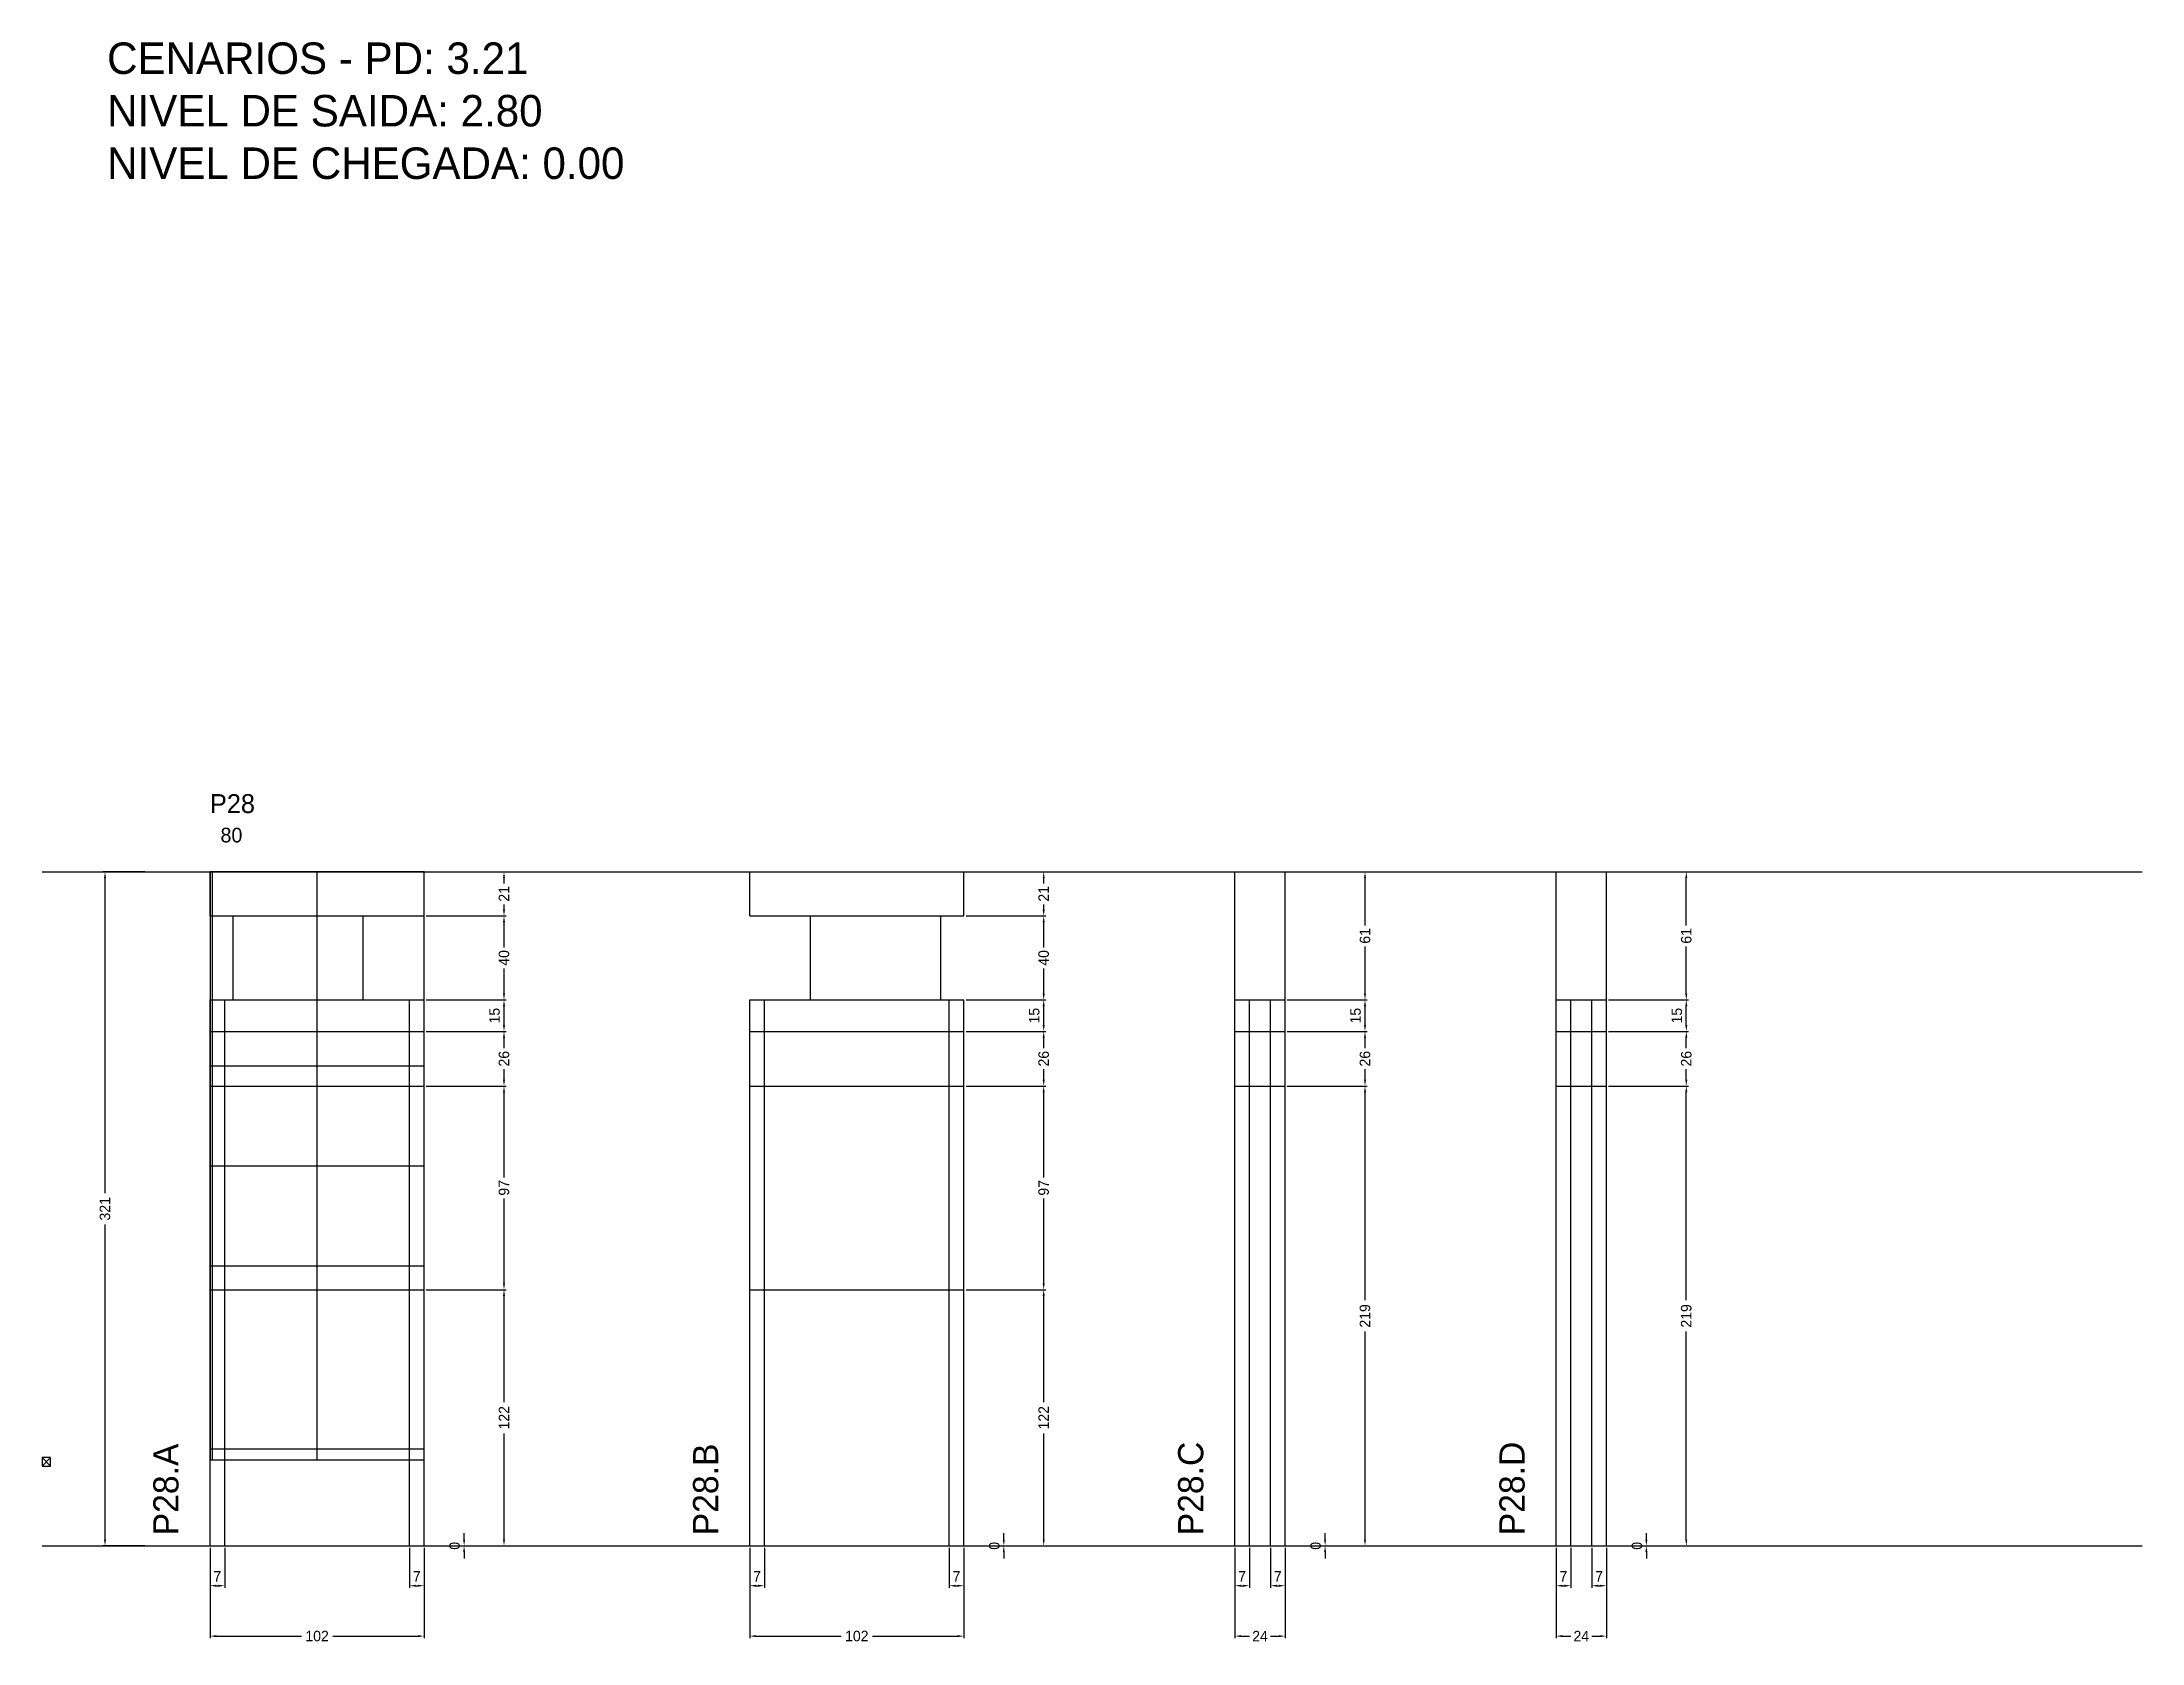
# Model space of a CAD drawing. Header units: centimetres. Extents: x -8500 to 4297, y -467 to 295.
# Drawn here: x -7000 to -6000, y -467 to 295 of the extents above; entities that cross this region are included whole.
import ezdxf

# ---------------------------------------------------------------- set-up
doc = ezdxf.new("R2010")
doc.units = ezdxf.units.CM
doc.linetypes.add('DASHED', pattern=[2, -2])
for name, color, linetype in [('CHAPA', 140, 'Continuous'), ('COTA', 241, 'Continuous'), ('Madeira', 30, 'Continuous'), ('MEIO_PONT', 160, 'Continuous'), ('NOMENCLATURA', 7, 'Continuous'), ('Nível', 160, 'Continuous'), ('Painéis', 200, 'Continuous'), ('Perfil Metálico', 150, 'Continuous'), ('SARR_2.2x7', 40, 'Continuous'), ('SARRAFO DE PRESSAO', 200, 'Continuous'), ('texto', 7, 'Continuous'), ('TEXTO_GERAL', 7, 'Continuous')]:
    doc.layers.add(name, color=color, linetype=linetype)
doc.dimstyles.new('PAINEL-NOVA', dxfattribs={"dimtxt": 5, "dimasz": 3, "dimexe": 1, "dimexo": 1, "dimgap": 1, "dimtad": 1, "dimcen": 2.5, "dimazin": 3, "dimtfac": 1, "dimtmove": 0, "dimatfit": 3})

msp = doc.modelspace()

# ---------------------------------------------------------------- texts
at = {"layer": 'NOMENCLATURA'}
for s, p in [('CENARIOS - PD: 3.21', (-6969, 280)), ('NIVEL DE SAIDA: 2.80', (-6969, 255)), ('NIVEL DE CHEGADA: 0.00', (-6969, 230))]:
    msp.add_text(s, height=15, dxfattribs=at).set_placement(p)
for s, p in [('P28.A', (-6935, -416)), ('P28.B', (-6678, -416)), ('P28.C', (-6447, -416)), ('P28.D', (-6294, -416))]:
    msp.add_text(s, height=12, rotation=90, dxfattribs=at).set_placement(p)
at = {"layer": 'texto'}
msp.add_text('80', height=7, dxfattribs=at).set_placement((-6915, -86))
at = {"layer": 'TEXTO_GERAL'}
msp.add_text('P28', height=9, dxfattribs=at).set_placement((-6920, -72))

# ---------------------------------------------------------------- blocks, each defined once
blk = doc.blocks.new('_CLOSEDFILLED')
at = {"color": 0, "linetype": 'BYBLOCK'}
blk.add_solid([(-1, 0.16), (0, 0), (-1, -0.16)], dxfattribs=at)
blk = doc.blocks.new('*D1')
for p, q in [((-6951, -100), (-6971, -100)), ((-6970, -253), (-6970, -103)), ((-6970, -418), (-6970, -268)), ((-6951, -421), (-6971, -421))]:
    blk.add_line(p, q)
at = {"layer": 'Defpoints'}
for p in [(-6950, -100), (-6970, -421), (-6950, -421)]:
    blk.add_point(p, dxfattribs=at)
at = {"layer": 'COTA', "xscale": 3, "yscale": 3}
for p, rotation in [((-6970, -100), 90), ((-6970, -421), 270)]:
    blk.add_blockref('_CLOSEDFILLED', p, dxfattribs=dict(at, rotation=rotation))
at = {"layer": 'COTA', "insert": (-6970, -260.5), "char_height": 5, "attachment_point": 5, "rotation": 90}
blk.add_mtext('321', dxfattribs=at)
blk = doc.blocks.new('MULDURA')
at = {"layer": 'Paineis'}
for p, q in [((0, 0), (4, 4)), ((4, 0), (0, 4))]:
    blk.add_line(p, q, dxfattribs=at)
blk.add_lwpolyline([(0, 0), (4, 0), (4, 4), (0, 4)], close=True, dxfattribs=at)
blk = doc.blocks.new('*D3')
at = {"color": 4}
for p, q in [((-6817, -299), (-6779, -299)), ((-6780, -352.5), (-6780, -302)), ((-6780, -418), (-6780, -367.5)), ((-6817, -421), (-6779, -421))]:
    blk.add_line(p, q, dxfattribs=at)
at = {"layer": 'Defpoints'}
for p in [(-6818, -299), (-6818, -421), (-6780, -421)]:
    blk.add_point(p, dxfattribs=at)
at = {"layer": 'COTA', "color": 4, "xscale": 3, "yscale": 3}
for p, rotation in [((-6780, -299), 90), ((-6780, -421), 270)]:
    blk.add_blockref('_CLOSEDFILLED', p, dxfattribs=dict(at, rotation=rotation))
at = {"layer": 'COTA', "color": 4, "insert": (-6780, -360), "char_height": 5, "attachment_point": 5, "rotation": 90}
blk.add_mtext('122', dxfattribs=at)
blk = doc.blocks.new('*D4')
at = {"color": 4}
for p, q in [((-6817, -202), (-6779, -202)), ((-6780, -245.5), (-6780, -205)), ((-6780, -296), (-6780, -255.5)), ((-6817, -299), (-6779, -299))]:
    blk.add_line(p, q, dxfattribs=at)
at = {"layer": 'Defpoints'}
for p in [(-6818, -202), (-6818, -299), (-6780, -299)]:
    blk.add_point(p, dxfattribs=at)
at = {"layer": 'COTA', "color": 4, "xscale": 3, "yscale": 3}
for p, rotation in [((-6780, -202), 90), ((-6780, -299), 270)]:
    blk.add_blockref('_CLOSEDFILLED', p, dxfattribs=dict(at, rotation=rotation))
at = {"layer": 'COTA', "color": 4, "insert": (-6780, -250.5), "char_height": 5, "attachment_point": 5, "rotation": 90}
blk.add_mtext('97', dxfattribs=at)
blk = doc.blocks.new('*D5')
at = {"color": 4}
for p, q in [((-6817, -176), (-6779, -176)), ((-6780, -184), (-6780, -179)), ((-6780, -199), (-6780, -194)), ((-6817, -202), (-6779, -202))]:
    blk.add_line(p, q, dxfattribs=at)
at = {"layer": 'Defpoints'}
for p in [(-6818, -176), (-6818, -202), (-6780, -202)]:
    blk.add_point(p, dxfattribs=at)
at = {"layer": 'COTA', "color": 4, "xscale": 3, "yscale": 3}
for p, rotation in [((-6780, -176), 90), ((-6780, -202), 270)]:
    blk.add_blockref('_CLOSEDFILLED', p, dxfattribs=dict(at, rotation=rotation))
at = {"layer": 'COTA', "color": 4, "insert": (-6780, -189), "char_height": 5, "attachment_point": 5, "rotation": 90}
blk.add_mtext('26', dxfattribs=at)
blk = doc.blocks.new('*D6')
at = {"color": 4}
for p, q in [((-6817, -161), (-6779, -161)), ((-6780, -173), (-6780, -164)), ((-6817, -176), (-6779, -176))]:
    blk.add_line(p, q, dxfattribs=at)
at = {"layer": 'Defpoints'}
for p in [(-6818, -161), (-6818, -176), (-6780, -176)]:
    blk.add_point(p, dxfattribs=at)
at = {"layer": 'COTA', "color": 4, "xscale": 3, "yscale": 3}
for p, rotation in [((-6780, -161), 90), ((-6780, -176), 270)]:
    blk.add_blockref('_CLOSEDFILLED', p, dxfattribs=dict(at, rotation=rotation))
at = {"layer": 'COTA', "color": 4, "insert": (-6784.5, -168.5), "char_height": 5, "attachment_point": 5, "rotation": 90}
blk.add_mtext('15', dxfattribs=at)
blk = doc.blocks.new('*D7')
at = {"color": 4}
for p, q in [((-6817, -121), (-6779, -121)), ((-6780, -136), (-6780, -124)), ((-6780, -158), (-6780, -146)), ((-6817, -161), (-6779, -161))]:
    blk.add_line(p, q, dxfattribs=at)
at = {"layer": 'Defpoints'}
for p in [(-6818, -121), (-6818, -161), (-6780, -161)]:
    blk.add_point(p, dxfattribs=at)
at = {"layer": 'COTA', "color": 4, "xscale": 3, "yscale": 3}
for p, rotation in [((-6780, -121), 90), ((-6780, -161), 270)]:
    blk.add_blockref('_CLOSEDFILLED', p, dxfattribs=dict(at, rotation=rotation))
at = {"layer": 'COTA', "color": 4, "insert": (-6780, -141), "char_height": 5, "attachment_point": 5, "rotation": 90}
blk.add_mtext('40', dxfattribs=at)
blk = doc.blocks.new('*D8')
at = {"color": 4}
for p, q in [((-6817, -100), (-6779, -100)), ((-6780, -105.5), (-6780, -103)), ((-6780, -118), (-6780, -115.5)), ((-6817, -121), (-6779, -121))]:
    blk.add_line(p, q, dxfattribs=at)
at = {"layer": 'Defpoints'}
for p in [(-6818, -100), (-6818, -121), (-6780, -121)]:
    blk.add_point(p, dxfattribs=at)
at = {"layer": 'COTA', "color": 4, "xscale": 3, "yscale": 3}
for p, rotation in [((-6780, -100), 90), ((-6780, -121), 270)]:
    blk.add_blockref('_CLOSEDFILLED', p, dxfattribs=dict(at, rotation=rotation))
at = {"layer": 'COTA', "color": 4, "insert": (-6780, -110.5), "char_height": 5, "attachment_point": 5, "rotation": 90}
blk.add_mtext('21', dxfattribs=at)
blk = doc.blocks.new('*D9')
at = {"color": 4}
for p, q in [((-6920, -422), (-6920, -441)), ((-6913, -422), (-6913, -441)), ((-6917, -440), (-6916, -440))]:
    blk.add_line(p, q, dxfattribs=at)
at = {"layer": 'Defpoints'}
for p in [(-6920, -421), (-6913, -421), (-6920, -440)]:
    blk.add_point(p, dxfattribs=at)
at = {"layer": 'COTA', "color": 4, "xscale": 3, "yscale": 3, "rotation": 180}
blk.add_blockref('_CLOSEDFILLED', (-6920, -440), dxfattribs=at)
at = {"layer": 'COTA', "color": 4, "xscale": 3, "yscale": 3}
blk.add_blockref('_CLOSEDFILLED', (-6913, -440), dxfattribs=at)
at = {"layer": 'COTA', "color": 4, "insert": (-6916.5, -435.5), "char_height": 5, "attachment_point": 5}
blk.add_mtext('7', dxfattribs=at)
blk = doc.blocks.new('*D10')
at = {"color": 4}
for p, q in [((-6825, -422), (-6825, -441)), ((-6818, -422), (-6818, -441)), ((-6822, -440), (-6821, -440))]:
    blk.add_line(p, q, dxfattribs=at)
at = {"layer": 'Defpoints'}
for p in [(-6825, -421), (-6818, -421), (-6825, -440)]:
    blk.add_point(p, dxfattribs=at)
at = {"layer": 'COTA', "color": 4, "xscale": 3, "yscale": 3, "rotation": 180}
blk.add_blockref('_CLOSEDFILLED', (-6825, -440), dxfattribs=at)
at = {"layer": 'COTA', "color": 4, "xscale": 3, "yscale": 3}
blk.add_blockref('_CLOSEDFILLED', (-6818, -440), dxfattribs=at)
at = {"layer": 'COTA', "color": 4, "insert": (-6821.5, -435.5), "char_height": 5, "attachment_point": 5}
blk.add_mtext('7', dxfattribs=at)
blk = doc.blocks.new('*D11')
at = {"color": 4}
for p, q in [((-6920, -422), (-6920, -465)), ((-6818, -422), (-6818, -465)), ((-6917, -464), (-6876.5, -464)), ((-6861.5, -464), (-6821, -464))]:
    blk.add_line(p, q, dxfattribs=at)
at = {"layer": 'Defpoints'}
for p in [(-6920, -421), (-6818, -421), (-6920, -464)]:
    blk.add_point(p, dxfattribs=at)
at = {"layer": 'COTA', "color": 4, "xscale": 3, "yscale": 3, "rotation": 180}
blk.add_blockref('_CLOSEDFILLED', (-6920, -464), dxfattribs=at)
at = {"layer": 'COTA', "color": 4, "xscale": 3, "yscale": 3}
blk.add_blockref('_CLOSEDFILLED', (-6818, -464), dxfattribs=at)
at = {"layer": 'COTA', "color": 4, "insert": (-6869, -464), "char_height": 5, "attachment_point": 5}
blk.add_mtext('102', dxfattribs=at)
blk = doc.blocks.new('*D13')
at = {"color": 4}
for p, q in [((-6560, -299), (-6522, -299)), ((-6523, -352.5), (-6523, -302)), ((-6523, -418), (-6523, -367.5)), ((-6560, -421), (-6522, -421))]:
    blk.add_line(p, q, dxfattribs=at)
at = {"layer": 'Defpoints'}
for p in [(-6561, -299), (-6561, -421), (-6523, -421)]:
    blk.add_point(p, dxfattribs=at)
at = {"layer": 'COTA', "color": 4, "xscale": 3, "yscale": 3}
for p, rotation in [((-6523, -299), 90), ((-6523, -421), 270)]:
    blk.add_blockref('_CLOSEDFILLED', p, dxfattribs=dict(at, rotation=rotation))
at = {"layer": 'COTA', "color": 4, "insert": (-6523, -360), "char_height": 5, "attachment_point": 5, "rotation": 90}
blk.add_mtext('122', dxfattribs=at)
blk = doc.blocks.new('*D14')
at = {"color": 4}
for p, q in [((-6560, -202), (-6522, -202)), ((-6523, -245.5), (-6523, -205)), ((-6523, -296), (-6523, -255.5)), ((-6560, -299), (-6522, -299))]:
    blk.add_line(p, q, dxfattribs=at)
at = {"layer": 'Defpoints'}
for p in [(-6561, -202), (-6561, -299), (-6523, -299)]:
    blk.add_point(p, dxfattribs=at)
at = {"layer": 'COTA', "color": 4, "xscale": 3, "yscale": 3}
for p, rotation in [((-6523, -202), 90), ((-6523, -299), 270)]:
    blk.add_blockref('_CLOSEDFILLED', p, dxfattribs=dict(at, rotation=rotation))
at = {"layer": 'COTA', "color": 4, "insert": (-6523, -250.5), "char_height": 5, "attachment_point": 5, "rotation": 90}
blk.add_mtext('97', dxfattribs=at)
blk = doc.blocks.new('*D15')
at = {"color": 4}
for p, q in [((-6560, -176), (-6522, -176)), ((-6523, -184), (-6523, -179)), ((-6523, -199), (-6523, -194)), ((-6560, -202), (-6522, -202))]:
    blk.add_line(p, q, dxfattribs=at)
at = {"layer": 'Defpoints'}
for p in [(-6561, -176), (-6561, -202), (-6523, -202)]:
    blk.add_point(p, dxfattribs=at)
at = {"layer": 'COTA', "color": 4, "xscale": 3, "yscale": 3}
for p, rotation in [((-6523, -176), 90), ((-6523, -202), 270)]:
    blk.add_blockref('_CLOSEDFILLED', p, dxfattribs=dict(at, rotation=rotation))
at = {"layer": 'COTA', "color": 4, "insert": (-6523, -189), "char_height": 5, "attachment_point": 5, "rotation": 90}
blk.add_mtext('26', dxfattribs=at)
blk = doc.blocks.new('*D16')
at = {"color": 4}
for p, q in [((-6560, -161), (-6522, -161)), ((-6523, -173), (-6523, -164)), ((-6560, -176), (-6522, -176))]:
    blk.add_line(p, q, dxfattribs=at)
at = {"layer": 'Defpoints'}
for p in [(-6561, -161), (-6561, -176), (-6523, -176)]:
    blk.add_point(p, dxfattribs=at)
at = {"layer": 'COTA', "color": 4, "xscale": 3, "yscale": 3}
for p, rotation in [((-6523, -161), 90), ((-6523, -176), 270)]:
    blk.add_blockref('_CLOSEDFILLED', p, dxfattribs=dict(at, rotation=rotation))
at = {"layer": 'COTA', "color": 4, "insert": (-6527.5, -168.5), "char_height": 5, "attachment_point": 5, "rotation": 90}
blk.add_mtext('15', dxfattribs=at)
blk = doc.blocks.new('*D17')
at = {"color": 4}
for p, q in [((-6560, -121), (-6522, -121)), ((-6523, -136), (-6523, -124)), ((-6523, -158), (-6523, -146)), ((-6560, -161), (-6522, -161))]:
    blk.add_line(p, q, dxfattribs=at)
at = {"layer": 'Defpoints'}
for p in [(-6561, -121), (-6561, -161), (-6523, -161)]:
    blk.add_point(p, dxfattribs=at)
at = {"layer": 'COTA', "color": 4, "xscale": 3, "yscale": 3}
for p, rotation in [((-6523, -121), 90), ((-6523, -161), 270)]:
    blk.add_blockref('_CLOSEDFILLED', p, dxfattribs=dict(at, rotation=rotation))
at = {"layer": 'COTA', "color": 4, "insert": (-6523, -141), "char_height": 5, "attachment_point": 5, "rotation": 90}
blk.add_mtext('40', dxfattribs=at)
blk = doc.blocks.new('*D18')
at = {"color": 4}
for p, q in [((-6560, -100), (-6522, -100)), ((-6523, -105.5), (-6523, -103)), ((-6523, -118), (-6523, -115.5)), ((-6560, -121), (-6522, -121))]:
    blk.add_line(p, q, dxfattribs=at)
at = {"layer": 'Defpoints'}
for p in [(-6561, -100), (-6561, -121), (-6523, -121)]:
    blk.add_point(p, dxfattribs=at)
at = {"layer": 'COTA', "color": 4, "xscale": 3, "yscale": 3}
for p, rotation in [((-6523, -100), 90), ((-6523, -121), 270)]:
    blk.add_blockref('_CLOSEDFILLED', p, dxfattribs=dict(at, rotation=rotation))
at = {"layer": 'COTA', "color": 4, "insert": (-6523, -110.5), "char_height": 5, "attachment_point": 5, "rotation": 90}
blk.add_mtext('21', dxfattribs=at)
blk = doc.blocks.new('*D19')
at = {"color": 4}
for p, q in [((-6663, -422), (-6663, -441)), ((-6656, -422), (-6656, -441)), ((-6660, -440), (-6659, -440))]:
    blk.add_line(p, q, dxfattribs=at)
at = {"layer": 'Defpoints'}
for p in [(-6663, -421), (-6656, -421), (-6663, -440)]:
    blk.add_point(p, dxfattribs=at)
at = {"layer": 'COTA', "color": 4, "xscale": 3, "yscale": 3, "rotation": 180}
blk.add_blockref('_CLOSEDFILLED', (-6663, -440), dxfattribs=at)
at = {"layer": 'COTA', "color": 4, "xscale": 3, "yscale": 3}
blk.add_blockref('_CLOSEDFILLED', (-6656, -440), dxfattribs=at)
at = {"layer": 'COTA', "color": 4, "insert": (-6659.5, -435.5), "char_height": 5, "attachment_point": 5}
blk.add_mtext('7', dxfattribs=at)
blk = doc.blocks.new('*D20')
at = {"color": 4}
for p, q in [((-6568, -422), (-6568, -441)), ((-6561, -422), (-6561, -441)), ((-6565, -440), (-6564, -440))]:
    blk.add_line(p, q, dxfattribs=at)
at = {"layer": 'Defpoints'}
for p in [(-6568, -421), (-6561, -421), (-6568, -440)]:
    blk.add_point(p, dxfattribs=at)
at = {"layer": 'COTA', "color": 4, "xscale": 3, "yscale": 3, "rotation": 180}
blk.add_blockref('_CLOSEDFILLED', (-6568, -440), dxfattribs=at)
at = {"layer": 'COTA', "color": 4, "xscale": 3, "yscale": 3}
blk.add_blockref('_CLOSEDFILLED', (-6561, -440), dxfattribs=at)
at = {"layer": 'COTA', "color": 4, "insert": (-6564.5, -435.5), "char_height": 5, "attachment_point": 5}
blk.add_mtext('7', dxfattribs=at)
blk = doc.blocks.new('*D21')
at = {"color": 4}
for p, q in [((-6663, -422), (-6663, -465)), ((-6561, -422), (-6561, -465)), ((-6660, -464), (-6619.5, -464)), ((-6604.5, -464), (-6564, -464))]:
    blk.add_line(p, q, dxfattribs=at)
at = {"layer": 'Defpoints'}
for p in [(-6663, -421), (-6561, -421), (-6663, -464)]:
    blk.add_point(p, dxfattribs=at)
at = {"layer": 'COTA', "color": 4, "xscale": 3, "yscale": 3, "rotation": 180}
blk.add_blockref('_CLOSEDFILLED', (-6663, -464), dxfattribs=at)
at = {"layer": 'COTA', "color": 4, "xscale": 3, "yscale": 3}
blk.add_blockref('_CLOSEDFILLED', (-6561, -464), dxfattribs=at)
at = {"layer": 'COTA', "color": 4, "insert": (-6612, -464), "char_height": 5, "attachment_point": 5}
blk.add_mtext('102', dxfattribs=at)
blk = doc.blocks.new('*D23')
at = {"color": 4}
for p, q in [((-6407, -202), (-6369, -202)), ((-6370, -304), (-6370, -205)), ((-6370, -418), (-6370, -319)), ((-6407, -421), (-6369, -421))]:
    blk.add_line(p, q, dxfattribs=at)
at = {"layer": 'Defpoints'}
for p in [(-6408, -202), (-6408, -421), (-6370, -421)]:
    blk.add_point(p, dxfattribs=at)
at = {"layer": 'COTA', "color": 4, "xscale": 3, "yscale": 3}
for p, rotation in [((-6370, -202), 90), ((-6370, -421), 270)]:
    blk.add_blockref('_CLOSEDFILLED', p, dxfattribs=dict(at, rotation=rotation))
at = {"layer": 'COTA', "color": 4, "insert": (-6370, -311.5), "char_height": 5, "attachment_point": 5, "rotation": 90}
blk.add_mtext('219', dxfattribs=at)
blk = doc.blocks.new('*D24')
at = {"color": 4}
for p, q in [((-6407, -176), (-6369, -176)), ((-6370, -184), (-6370, -179)), ((-6370, -199), (-6370, -194)), ((-6407, -202), (-6369, -202))]:
    blk.add_line(p, q, dxfattribs=at)
at = {"layer": 'Defpoints'}
for p in [(-6408, -176), (-6408, -202), (-6370, -202)]:
    blk.add_point(p, dxfattribs=at)
at = {"layer": 'COTA', "color": 4, "xscale": 3, "yscale": 3}
for p, rotation in [((-6370, -176), 90), ((-6370, -202), 270)]:
    blk.add_blockref('_CLOSEDFILLED', p, dxfattribs=dict(at, rotation=rotation))
at = {"layer": 'COTA', "color": 4, "insert": (-6370, -189), "char_height": 5, "attachment_point": 5, "rotation": 90}
blk.add_mtext('26', dxfattribs=at)
blk = doc.blocks.new('*D25')
at = {"color": 4}
for p, q in [((-6407, -161), (-6369, -161)), ((-6370, -173), (-6370, -164)), ((-6407, -176), (-6369, -176))]:
    blk.add_line(p, q, dxfattribs=at)
at = {"layer": 'Defpoints'}
for p in [(-6408, -161), (-6408, -176), (-6370, -176)]:
    blk.add_point(p, dxfattribs=at)
at = {"layer": 'COTA', "color": 4, "xscale": 3, "yscale": 3}
for p, rotation in [((-6370, -161), 90), ((-6370, -176), 270)]:
    blk.add_blockref('_CLOSEDFILLED', p, dxfattribs=dict(at, rotation=rotation))
at = {"layer": 'COTA', "color": 4, "insert": (-6374.5, -168.5), "char_height": 5, "attachment_point": 5, "rotation": 90}
blk.add_mtext('15', dxfattribs=at)
blk = doc.blocks.new('*D26')
at = {"color": 4}
for p, q in [((-6407, -100), (-6369, -100)), ((-6370, -125.5), (-6370, -103)), ((-6370, -158), (-6370, -135.5)), ((-6407, -161), (-6369, -161))]:
    blk.add_line(p, q, dxfattribs=at)
at = {"layer": 'Defpoints'}
for p in [(-6408, -100), (-6408, -161), (-6370, -161)]:
    blk.add_point(p, dxfattribs=at)
at = {"layer": 'COTA', "color": 4, "xscale": 3, "yscale": 3}
for p, rotation in [((-6370, -100), 90), ((-6370, -161), 270)]:
    blk.add_blockref('_CLOSEDFILLED', p, dxfattribs=dict(at, rotation=rotation))
at = {"layer": 'COTA', "color": 4, "insert": (-6370, -130.5), "char_height": 5, "attachment_point": 5, "rotation": 90}
blk.add_mtext('61', dxfattribs=at)
blk = doc.blocks.new('*D27')
at = {"color": 4}
for p, q in [((-6432, -422), (-6432, -441)), ((-6425, -422), (-6425, -441)), ((-6429, -440), (-6428, -440))]:
    blk.add_line(p, q, dxfattribs=at)
at = {"layer": 'Defpoints'}
for p in [(-6432, -421), (-6425, -421), (-6432, -440)]:
    blk.add_point(p, dxfattribs=at)
at = {"layer": 'COTA', "color": 4, "xscale": 3, "yscale": 3, "rotation": 180}
blk.add_blockref('_CLOSEDFILLED', (-6432, -440), dxfattribs=at)
at = {"layer": 'COTA', "color": 4, "xscale": 3, "yscale": 3}
blk.add_blockref('_CLOSEDFILLED', (-6425, -440), dxfattribs=at)
at = {"layer": 'COTA', "color": 4, "insert": (-6428.5, -435.5), "char_height": 5, "attachment_point": 5}
blk.add_mtext('7', dxfattribs=at)
blk = doc.blocks.new('*D28')
at = {"color": 4}
for p, q in [((-6415, -422), (-6415, -441)), ((-6408, -422), (-6408, -441)), ((-6412, -440), (-6411, -440))]:
    blk.add_line(p, q, dxfattribs=at)
at = {"layer": 'Defpoints'}
for p in [(-6415, -421), (-6408, -421), (-6415, -440)]:
    blk.add_point(p, dxfattribs=at)
at = {"layer": 'COTA', "color": 4, "xscale": 3, "yscale": 3, "rotation": 180}
blk.add_blockref('_CLOSEDFILLED', (-6415, -440), dxfattribs=at)
at = {"layer": 'COTA', "color": 4, "xscale": 3, "yscale": 3}
blk.add_blockref('_CLOSEDFILLED', (-6408, -440), dxfattribs=at)
at = {"layer": 'COTA', "color": 4, "insert": (-6411.5, -435.5), "char_height": 5, "attachment_point": 5}
blk.add_mtext('7', dxfattribs=at)
blk = doc.blocks.new('*D29')
at = {"color": 4}
for p, q in [((-6432, -422), (-6432, -465)), ((-6408, -422), (-6408, -465)), ((-6429, -464), (-6425, -464)), ((-6415, -464), (-6411, -464))]:
    blk.add_line(p, q, dxfattribs=at)
at = {"layer": 'Defpoints'}
for p in [(-6432, -421), (-6408, -421), (-6432, -464)]:
    blk.add_point(p, dxfattribs=at)
at = {"layer": 'COTA', "color": 4, "xscale": 3, "yscale": 3, "rotation": 180}
blk.add_blockref('_CLOSEDFILLED', (-6432, -464), dxfattribs=at)
at = {"layer": 'COTA', "color": 4, "xscale": 3, "yscale": 3}
blk.add_blockref('_CLOSEDFILLED', (-6408, -464), dxfattribs=at)
at = {"layer": 'COTA', "color": 4, "insert": (-6420, -464), "char_height": 5, "attachment_point": 5}
blk.add_mtext('24', dxfattribs=at)
blk = doc.blocks.new('*D31')
at = {"color": 4}
for p, q in [((-6254, -202), (-6216, -202)), ((-6217, -304), (-6217, -205)), ((-6217, -418), (-6217, -319)), ((-6254, -421), (-6216, -421))]:
    blk.add_line(p, q, dxfattribs=at)
at = {"layer": 'Defpoints'}
for p in [(-6255, -202), (-6255, -421), (-6217, -421)]:
    blk.add_point(p, dxfattribs=at)
at = {"layer": 'COTA', "color": 4, "xscale": 3, "yscale": 3}
for p, rotation in [((-6217, -202), 90), ((-6217, -421), 270)]:
    blk.add_blockref('_CLOSEDFILLED', p, dxfattribs=dict(at, rotation=rotation))
at = {"layer": 'COTA', "color": 4, "insert": (-6217, -311.5), "char_height": 5, "attachment_point": 5, "rotation": 90}
blk.add_mtext('219', dxfattribs=at)
blk = doc.blocks.new('*D32')
at = {"color": 4}
for p, q in [((-6254, -176), (-6216, -176)), ((-6217, -184), (-6217, -179)), ((-6217, -199), (-6217, -194)), ((-6254, -202), (-6216, -202))]:
    blk.add_line(p, q, dxfattribs=at)
at = {"layer": 'Defpoints'}
for p in [(-6255, -176), (-6255, -202), (-6217, -202)]:
    blk.add_point(p, dxfattribs=at)
at = {"layer": 'COTA', "color": 4, "xscale": 3, "yscale": 3}
for p, rotation in [((-6217, -176), 90), ((-6217, -202), 270)]:
    blk.add_blockref('_CLOSEDFILLED', p, dxfattribs=dict(at, rotation=rotation))
at = {"layer": 'COTA', "color": 4, "insert": (-6217, -189), "char_height": 5, "attachment_point": 5, "rotation": 90}
blk.add_mtext('26', dxfattribs=at)
blk = doc.blocks.new('*D33')
at = {"color": 4}
for p, q in [((-6254, -161), (-6216, -161)), ((-6217, -173), (-6217, -164)), ((-6254, -176), (-6216, -176))]:
    blk.add_line(p, q, dxfattribs=at)
at = {"layer": 'Defpoints'}
for p in [(-6255, -161), (-6255, -176), (-6217, -176)]:
    blk.add_point(p, dxfattribs=at)
at = {"layer": 'COTA', "color": 4, "xscale": 3, "yscale": 3}
for p, rotation in [((-6217, -161), 90), ((-6217, -176), 270)]:
    blk.add_blockref('_CLOSEDFILLED', p, dxfattribs=dict(at, rotation=rotation))
at = {"layer": 'COTA', "color": 4, "insert": (-6221.5, -168.5), "char_height": 5, "attachment_point": 5, "rotation": 90}
blk.add_mtext('15', dxfattribs=at)
blk = doc.blocks.new('*D34')
at = {"color": 4}
for p, q in [((-6254, -100), (-6216, -100)), ((-6217, -125.5), (-6217, -103)), ((-6217, -158), (-6217, -135.5)), ((-6254, -161), (-6216, -161))]:
    blk.add_line(p, q, dxfattribs=at)
at = {"layer": 'Defpoints'}
for p in [(-6255, -100), (-6255, -161), (-6217, -161)]:
    blk.add_point(p, dxfattribs=at)
at = {"layer": 'COTA', "color": 4, "xscale": 3, "yscale": 3}
for p, rotation in [((-6217, -100), 90), ((-6217, -161), 270)]:
    blk.add_blockref('_CLOSEDFILLED', p, dxfattribs=dict(at, rotation=rotation))
at = {"layer": 'COTA', "color": 4, "insert": (-6217, -130.5), "char_height": 5, "attachment_point": 5, "rotation": 90}
blk.add_mtext('61', dxfattribs=at)
blk = doc.blocks.new('*D35')
at = {"color": 4}
for p, q in [((-6279, -422), (-6279, -441)), ((-6272, -422), (-6272, -441)), ((-6276, -440), (-6275, -440))]:
    blk.add_line(p, q, dxfattribs=at)
at = {"layer": 'Defpoints'}
for p in [(-6279, -421), (-6272, -421), (-6279, -440)]:
    blk.add_point(p, dxfattribs=at)
at = {"layer": 'COTA', "color": 4, "xscale": 3, "yscale": 3, "rotation": 180}
blk.add_blockref('_CLOSEDFILLED', (-6279, -440), dxfattribs=at)
at = {"layer": 'COTA', "color": 4, "xscale": 3, "yscale": 3}
blk.add_blockref('_CLOSEDFILLED', (-6272, -440), dxfattribs=at)
at = {"layer": 'COTA', "color": 4, "insert": (-6275.5, -435.5), "char_height": 5, "attachment_point": 5}
blk.add_mtext('7', dxfattribs=at)
blk = doc.blocks.new('*D36')
at = {"color": 4}
for p, q in [((-6262, -422), (-6262, -441)), ((-6255, -422), (-6255, -441)), ((-6259, -440), (-6258, -440))]:
    blk.add_line(p, q, dxfattribs=at)
at = {"layer": 'Defpoints'}
for p in [(-6262, -421), (-6255, -421), (-6262, -440)]:
    blk.add_point(p, dxfattribs=at)
at = {"layer": 'COTA', "color": 4, "xscale": 3, "yscale": 3, "rotation": 180}
blk.add_blockref('_CLOSEDFILLED', (-6262, -440), dxfattribs=at)
at = {"layer": 'COTA', "color": 4, "xscale": 3, "yscale": 3}
blk.add_blockref('_CLOSEDFILLED', (-6255, -440), dxfattribs=at)
at = {"layer": 'COTA', "color": 4, "insert": (-6258.5, -435.5), "char_height": 5, "attachment_point": 5}
blk.add_mtext('7', dxfattribs=at)
blk = doc.blocks.new('*D37')
at = {"color": 4}
for p, q in [((-6279, -422), (-6279, -465)), ((-6255, -422), (-6255, -465)), ((-6276, -464), (-6272, -464)), ((-6262, -464), (-6258, -464))]:
    blk.add_line(p, q, dxfattribs=at)
at = {"layer": 'Defpoints'}
for p in [(-6279, -421), (-6255, -421), (-6279, -464)]:
    blk.add_point(p, dxfattribs=at)
at = {"layer": 'COTA', "color": 4, "xscale": 3, "yscale": 3, "rotation": 180}
blk.add_blockref('_CLOSEDFILLED', (-6279, -464), dxfattribs=at)
at = {"layer": 'COTA', "color": 4, "xscale": 3, "yscale": 3}
blk.add_blockref('_CLOSEDFILLED', (-6255, -464), dxfattribs=at)
at = {"layer": 'COTA', "color": 4, "insert": (-6267, -464), "char_height": 5, "attachment_point": 5}
blk.add_mtext('24', dxfattribs=at)

# ---------------------------------------------------------------- dimensions: what is measured, and where the dimension line sits
at = {"layer": 'COTA'}
dim = msp.add_linear_dim(base=(-6970, -421), p1=(-6950, -421), p2=(-6950, -100), angle=90, dimstyle='PAINEL-NOVA', dxfattribs=at)
dim.commit()
dim.dimension.update_dxf_attribs({"geometry": '*D1', "text_midpoint": (-6970, -260.5)})
at = {"layer": 'COTA', "color": 4}
for base, p1, p2, picture, middle in [((-6780, -121), (-6818, -121), (-6818, -100), '*D8', (-6780, -110.5)), ((-6523, -121), (-6561, -121), (-6561, -100), '*D18', (-6523, -110.5)), ((-6370, -161), (-6408, -161), (-6408, -100), '*D26', (-6370, -130.5)), ((-6217, -161), (-6255, -161), (-6255, -100), '*D34', (-6217, -130.5)), ((-6780, -161), (-6818, -161), (-6818, -121), '*D7', (-6780, -141)), ((-6523, -161), (-6561, -161), (-6561, -121), '*D17', (-6523, -141)), ((-6780, -176), (-6818, -176), (-6818, -161), '*D6', (-6784.5, -168.5)), ((-6523, -176), (-6561, -176), (-6561, -161), '*D16', (-6527.5, -168.5)), ((-6370, -176), (-6408, -176), (-6408, -161), '*D25', (-6374.5, -168.5)), ((-6217, -176), (-6255, -176), (-6255, -161), '*D33', (-6221.5, -168.5)), ((-6780, -202), (-6818, -202), (-6818, -176), '*D5', (-6780, -189)), ((-6523, -202), (-6561, -202), (-6561, -176), '*D15', (-6523, -189)), ((-6370, -202), (-6408, -202), (-6408, -176), '*D24', (-6370, -189)), ((-6217, -202), (-6255, -202), (-6255, -176), '*D32', (-6217, -189)), ((-6780, -299), (-6818, -299), (-6818, -202), '*D4', (-6780, -250.5)), ((-6523, -299), (-6561, -299), (-6561, -202), '*D14', (-6523, -250.5)), ((-6370, -421), (-6408, -421), (-6408, -202), '*D23', (-6370, -311.5)), ((-6217, -421), (-6255, -421), (-6255, -202), '*D31', (-6217, -311.5)), ((-6780, -421), (-6818, -421), (-6818, -299), '*D3', (-6780, -360)), ((-6523, -421), (-6561, -421), (-6561, -299), '*D13', (-6523, -360))]:
    dim = msp.add_linear_dim(base=base, p1=p1, p2=p2, angle=90, dimstyle='PAINEL-NOVA', dxfattribs=at)
    dim.commit()
    dim.dimension.update_dxf_attribs({"geometry": picture, "text_midpoint": middle})
for base, p1, p2 in [((-6799, -421), (-6818, -421), (-6818, -421)), ((-6542, -421), (-6561, -421), (-6561, -421)), ((-6389, -421), (-6408, -421), (-6408, -421)), ((-6236, -421), (-6255, -421), (-6255, -421))]:
    msp.add_linear_dim(base=base, p1=p1, p2=p2, angle=90, dimstyle='PAINEL-NOVA', dxfattribs=at).render()
for base, p1, p2, picture, middle in [((-6920, -440), (-6920, -421), (-6913, -421), '*D9', (-6916.5, -435.5)), ((-6920, -464), (-6920, -421), (-6818, -421), '*D11', (-6869, -464)), ((-6825, -440), (-6825, -421), (-6818, -421), '*D10', (-6821.5, -435.5)), ((-6663, -440), (-6663, -421), (-6656, -421), '*D19', (-6659.5, -435.5)), ((-6663, -464), (-6663, -421), (-6561, -421), '*D21', (-6612, -464)), ((-6568, -440), (-6568, -421), (-6561, -421), '*D20', (-6564.5, -435.5)), ((-6432, -440), (-6432, -421), (-6425, -421), '*D27', (-6428.5, -435.5)), ((-6432, -464), (-6432, -421), (-6408, -421), '*D29', (-6420, -464)), ((-6415, -440), (-6415, -421), (-6408, -421), '*D28', (-6411.5, -435.5)), ((-6279, -440), (-6279, -421), (-6272, -421), '*D35', (-6275.5, -435.5)), ((-6279, -464), (-6279, -421), (-6255, -421), '*D37', (-6267, -464)), ((-6262, -440), (-6262, -421), (-6255, -421), '*D36', (-6258.5, -435.5))]:
    dim = msp.add_linear_dim(base=base, p1=p1, p2=p2, dimstyle='PAINEL-NOVA', dxfattribs=at)
    dim.commit()
    dim.dimension.update_dxf_attribs({"geometry": picture, "text_midpoint": middle})

# ---------------------------------------------------------------- linework, layer by layer
at = {"layer": 'CHAPA'}
msp.add_lwpolyline([(-6920, -380), (-6918.8, -380), (-6918.8, -100), (-6920, -100)], close=True, dxfattribs=at)
at = {"layer": 'COTA'}
for p, q in [((-6920, -121), (-6920, -100)), ((-6920, -100), (-6818, -100)), ((-6818, -121), (-6818, -100)), ((-6663, -121), (-6663, -100)), ((-6663, -100), (-6561, -100)), ((-6561, -121), (-6561, -100)), ((-6432, -161), (-6432, -100)), ((-6432, -100), (-6408, -100)), ((-6408, -161), (-6408, -100)), ((-6279, -161), (-6279, -100)), ((-6279, -100), (-6255, -100)), ((-6255, -161), (-6255, -100)), ((-6920, -121), (-6909, -121)), ((-6847, -121), (-6818, -121)), ((-6663, -121), (-6634, -121)), ((-6572, -121), (-6561, -121))]:
    msp.add_line(p, q, dxfattribs=at)
at = {"layer": 'Madeira'}
for points in [[(-6920, -192.4), (-6818, -192.4)], [(-6920, -287.6), (-6818, -287.6)]]:
    msp.add_lwpolyline(points, dxfattribs=at)
at = {"layer": 'MEIO_PONT'}
msp.add_lwpolyline([(-6920, -240), (-6818, -240)], dxfattribs=at)
at = {"layer": 'Nível', "linetype": 'DASHED'}
for points in [[(-7000, -100), (-6000, -100)], [(-7000, -421), (-6000, -421)]]:
    msp.add_lwpolyline(points, dxfattribs=at)
at = {"layer": 'Painéis'}
for p, q in [((-6909, -121), (-6847, -121)), ((-6909, -161), (-6909, -121)), ((-6847, -161), (-6847, -121)), ((-6634, -121), (-6572, -121)), ((-6634, -161), (-6634, -121)), ((-6572, -161), (-6572, -121)), ((-6920, -161), (-6818, -161)), ((-6920, -421), (-6920, -161)), ((-6818, -421), (-6818, -161)), ((-6663, -161), (-6561, -161)), ((-6663, -421), (-6663, -161)), ((-6561, -421), (-6561, -161)), ((-6432, -161), (-6408, -161)), ((-6432, -421), (-6432, -161)), ((-6408, -421), (-6408, -161)), ((-6279, -161), (-6255, -161)), ((-6279, -421), (-6279, -161)), ((-6255, -421), (-6255, -161)), ((-6920, -176), (-6818, -176)), ((-6663, -176), (-6561, -176)), ((-6432, -176), (-6408, -176)), ((-6279, -176), (-6255, -176)), ((-6920, -202), (-6818, -202)), ((-6663, -202), (-6561, -202)), ((-6432, -202), (-6408, -202)), ((-6279, -202), (-6255, -202)), ((-6920, -299), (-6818, -299)), ((-6663, -299), (-6561, -299)), ((-6920, -421), (-6818, -421)), ((-6663, -421), (-6561, -421)), ((-6432, -421), (-6408, -421)), ((-6279, -421), (-6255, -421))]:
    msp.add_line(p, q, dxfattribs=at)
msp.add_lwpolyline([(-6920, -380), (-6818, -380), (-6818, -100), (-6920, -100)], close=True, dxfattribs=at)
at = {"layer": 'Perfil Metálico'}
msp.add_line((-6869, -380), (-6869, -100), dxfattribs=at)
at = {"layer": 'SARR_2.2x7'}
for points in [[(-6913, -299), (-6913, -161)], [(-6825, -299), (-6825, -161)], [(-6656, -299), (-6656, -161)], [(-6568, -299), (-6568, -161)], [(-6425, -421), (-6425, -161)], [(-6415, -421), (-6415, -161)], [(-6272, -421), (-6272, -161)], [(-6262, -421), (-6262, -161)], [(-6913, -421), (-6913, -299)], [(-6825, -421), (-6825, -299)], [(-6656, -421), (-6656, -299)], [(-6568, -421), (-6568, -299)]]:
    msp.add_lwpolyline(points, dxfattribs=at)
at = {"layer": 'SARRAFO DE PRESSAO'}
msp.add_lwpolyline([(-6920, -380), (-6818, -380), (-6818, -375), (-6920, -375)], close=True, dxfattribs=at)

# ---------------------------------------------------------------- block references
at = {"layer": 'COTA'}
msp.add_blockref('MULDURA', (-7000, -383), dxfattribs=at)

msp.set_redraw_order([(e.dxf.handle, doc.entitydb.next_handle()) for e in msp.query("TEXT MTEXT ATTDEF DIMENSION ARC_DIMENSION")])  # texts and dimensions are drawn at this point

doc.saveas('drawing.dxf')
